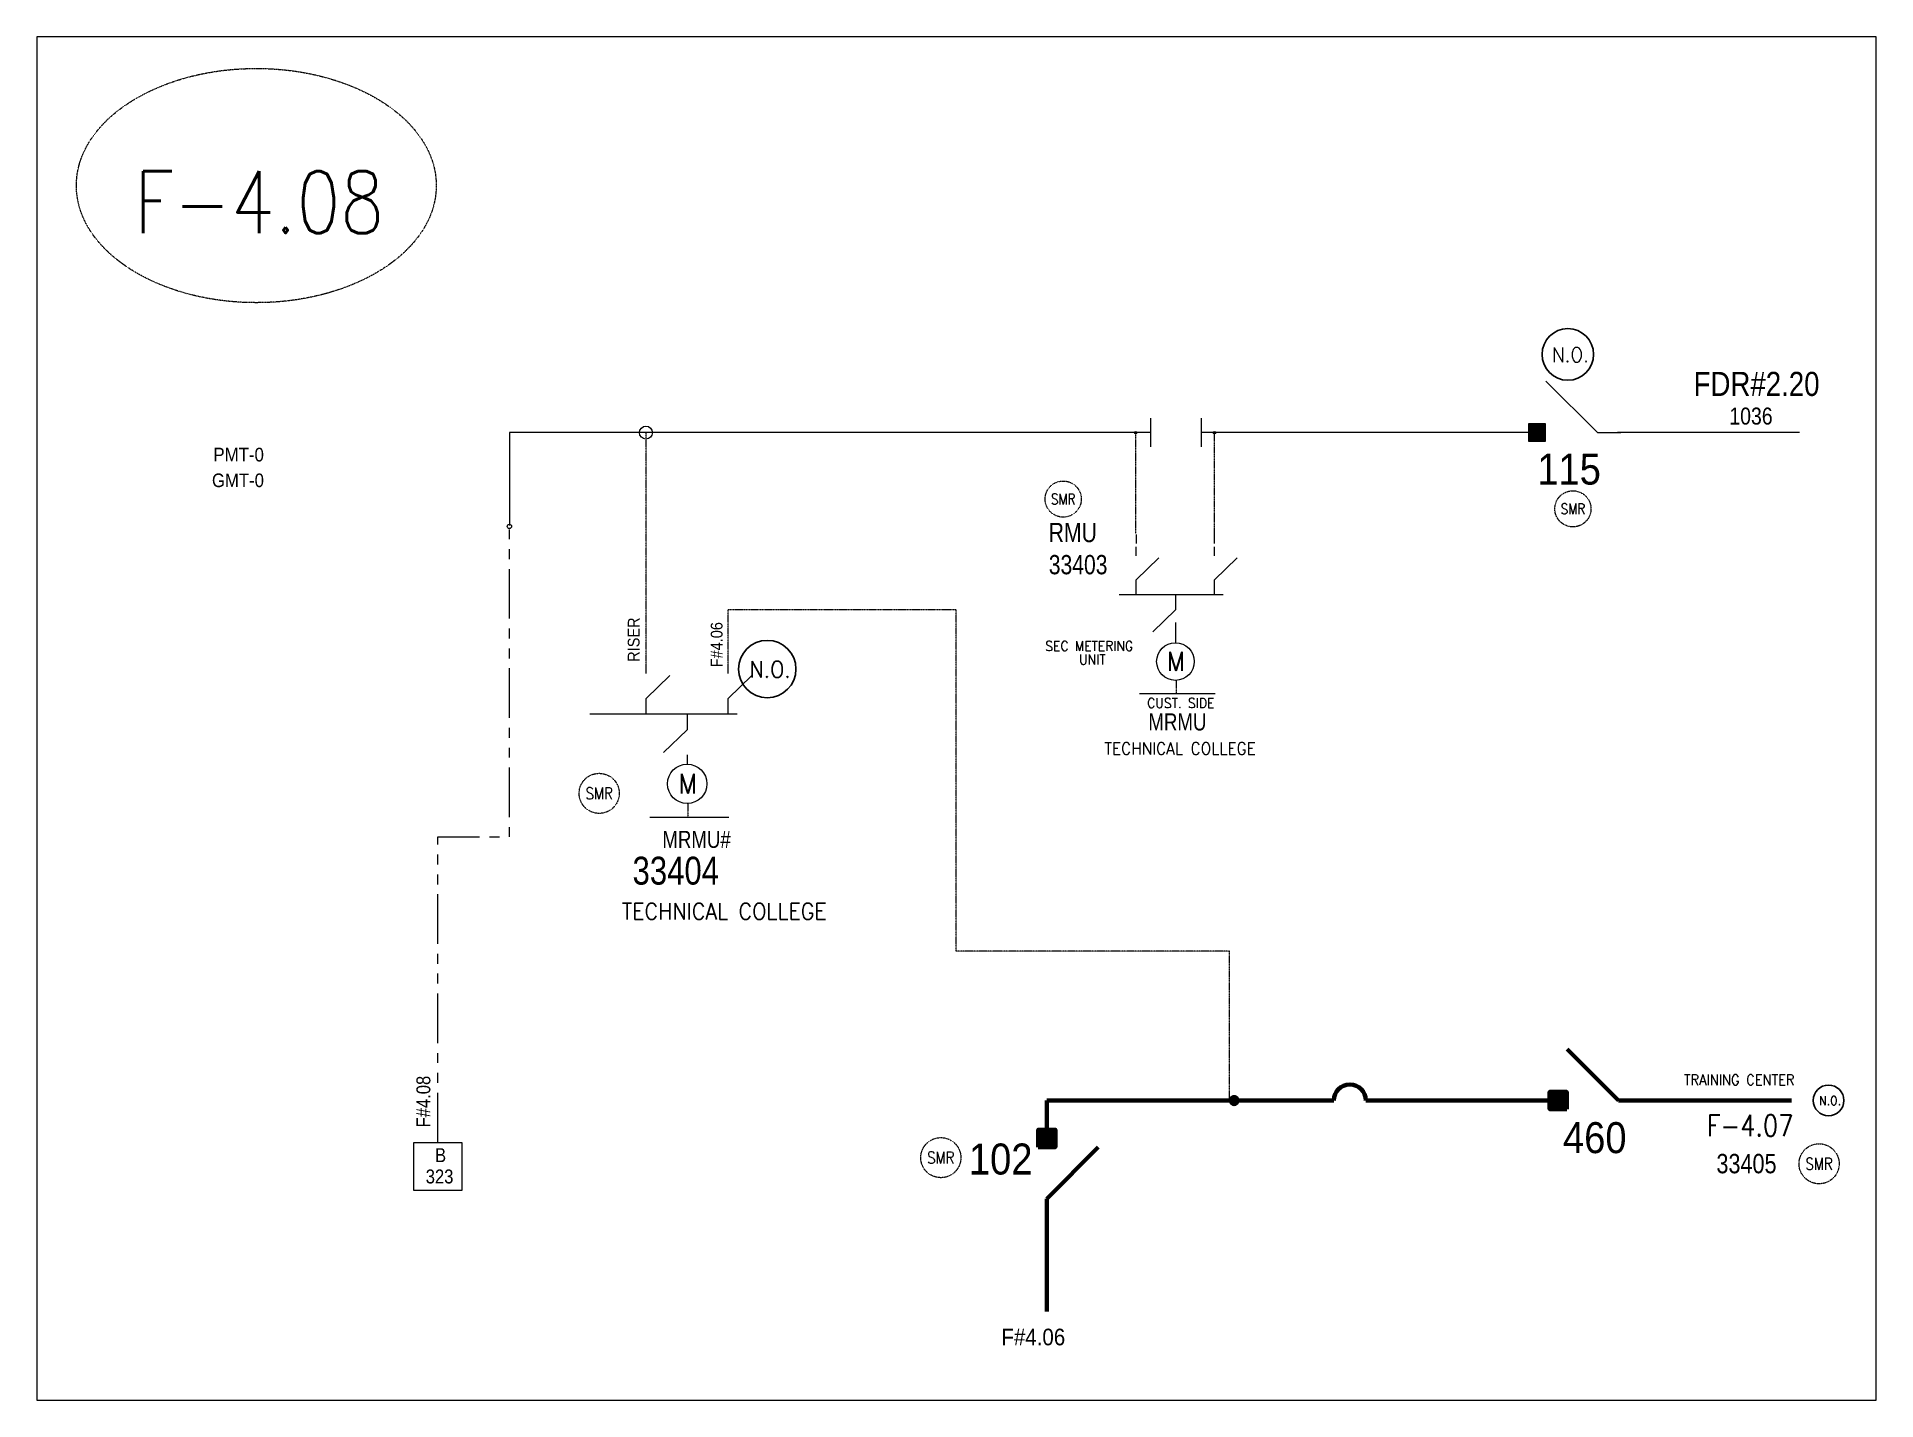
# Model space of a CAD drawing. Header units: metres. Extents: x 65984 to 144644, y -19036 to 23726.
# Drawn here: x 108281 to 110051, y 4636 to 5949 of the extents above; entities that cross this region are included whole.
import ezdxf
from ezdxf.enums import TextEntityAlignment as Align

# ---------------------------------------------------------------- set-up
doc = ezdxf.new("R2010")
doc.units = ezdxf.units.M
doc.header["$MEASUREMENT"] = 0
doc.linetypes.add('( Phantom )', pattern=[2.5, 1.25, -0.25, 0.25, -0.25, 0.25, -0.25])
doc.linetypes.add('DGN Style 3', pattern=[0.013877, 0, -0.013877])
doc.layers.get('0').update_dxf_attribs({"color": 95, "lineweight": 40})
for name, color, linetype, lineweight in [('ABS', 7, 'Continuous', 40), ('ABS NUMBER', 112, 'Continuous', 30), ('d_eos', 111, 'Continuous', 40), ('d_eos no', 121, 'Continuous', 40), ('d_switch', 95, 'Continuous', 40), ('d_tf no', 6, 'Continuous', 40), ('d_ug cable', 95, 'Continuous', 40), ('d_village name', 7, 'Continuous', 40), ('FDR  2  03', 240, 'Continuous', 40), ('FDR  4  02', 126, 'Continuous', 40), ('FDR  4  06', 36, 'Continuous', 40), ('fedr no', 95, 'Continuous', 40), ('GRID STATION  04', 7, 'Continuous', 40), ('O H MAIN FEEDER', 4, 'Continuous', 100), ('SW N O', 114, 'Continuous', 30)]:
    doc.layers.add(name, color=color, linetype=linetype, lineweight=lineweight)
doc.styles.add('NASKHF', font='naskhf.shx', dxfattribs={"height": 8})
doc.styles.add('Style-Arial', font='arial.ttf')
doc.styles.add('Style-ENGINEERING', font='ENGINEERING.shx')
doc.styles.add('Style-msdefault', font='msdefault.shx')
doc.styles.add('Style-STANDARD', font='STANDARD.shx')

msp = doc.modelspace()

# ---------------------------------------------------------------- texts
at = {"layer": 'ABS NUMBER', "color": 2, "lineweight": 13, "style": 'Style-Arial', "width": 0.88}
msp.add_text('115', height=29.86, dxfattribs=at).set_placement((109725.1, 5547.7), align=Align.TOP_LEFT)
at = {"layer": 'ABS NUMBER', "color": 7, "lineweight": 140, "style": 'Style-Arial', "width": 0.88}
msp.add_text('460', height=29.86, dxfattribs=at).set_placement((109749.8, 4903.9), align=Align.TOP_LEFT)
at = {"layer": 'ABS NUMBER', "color": 2, "lineweight": 140, "style": 'Style-Arial', "width": 0.88}
msp.add_text('102', height=29.86, dxfattribs=at).set_placement((109177.9, 4883.3), align=Align.TOP_LEFT)
at = {"layer": 'd_eos no', "color": 7, "linetype": 'Continuous', "lineweight": 13}
for s, height, style, width, p in [('PMT-0', 13.18, 'Style-Arial', 0.88, (108450.6, 5553.3)), ('MRMU', 16.42, 'Style-msdefault', 0.818182, (109350.7, 5297.5))]:
    msp.add_text(s, height=height, dxfattribs=dict(at, style=style, width=width)).set_placement(p, align=Align.TOP_LEFT)
at = {"layer": 'd_eos no', "color": 2, "linetype": 'Continuous', "lineweight": 13, "style": 'Style-msdefault'}
for s, height, width, p in [('MRMU#', 16.42, 0.818182, (108882.8, 5184.4)), ('33404', 26.87, 0.833333, (108854.1, 5159.5)), ('33405', 18.66, 0.833333, (109897.6, 4873.3))]:
    msp.add_text(s, height=height, dxfattribs=dict(at, width=width)).set_placement(p, align=Align.TOP_LEFT)
at = {"layer": 'd_eos no', "color": 7, "linetype": 'Continuous', "lineweight": 13, "insert": (108449.2, 5528.5), "char_height": 13.088, "attachment_point": 1, "style": 'NASKHF'}
msp.add_mtext('\\fArial|b0|i0|c178178|p39;\\H1x;\\W0.88;GMT-0\\P', dxfattribs=at)
at = {"layer": 'd_eos no', "color": 2, "linetype": 'Continuous', "lineweight": 13, "ltscale": 1.419225, "insert": (109254.8, 5431.2), "char_height": 18.577, "attachment_point": 7, "style": 'NASKHF'}
msp.add_mtext('\\Fmsdefault;\\H1x;\\W0.818182;RMU \\P33403', dxfattribs=at)
at = {"layer": 'd_switch', "color": 2, "linetype": 'Continuous', "lineweight": 30, "style": 'Style-msdefault', "width": 0.857143}
msp.add_text('FDR#2.20', height=23.21, dxfattribs=at).set_placement((109875.6, 5626.4), align=Align.TOP_LEFT)
at = {"layer": 'd_switch', "color": 7, "linetype": 'Continuous', "lineweight": 30, "style": 'Style-msdefault', "width": 0.857143}
msp.add_text('1036', height=16.34, dxfattribs=at).set_placement((109910, 5592), align=Align.TOP_LEFT)
at = {"layer": 'd_switch', "color": 251, "linetype": 'Continuous', "lineweight": 13, "style": 'Style-ENGINEERING', "width": 0.921053}
msp.add_text('RISER', height=11.35, rotation=90, dxfattribs=at).set_placement((108849.5, 5347.2), align=Align.TOP_LEFT)
at = {"layer": 'd_switch', "color": 154, "linetype": 'Continuous', "lineweight": 13, "style": 'Style-ENGINEERING', "width": 0.921053}
msp.add_text('F#4.06', height=11.35, rotation=90, dxfattribs=at).set_placement((108929.4, 5341.9), align=Align.TOP_LEFT)
at = {"layer": 'd_switch', "color": 2, "linetype": 'Continuous', "lineweight": 13, "ltscale": 1.655524, "style": 'Style-ENGINEERING', "width": 0.921053}
msp.add_text('F#4.06', height=16.02, dxfattribs=at).set_placement((109209.2, 4705), align=Align.TOP_LEFT)
at = {"layer": 'd_tf no', "color": 1, "linetype": 'Continuous', "lineweight": 40, "ltscale": 0.9, "char_height": 10.227, "attachment_point": 5, "line_spacing_factor": 1.2, "style": 'Style-STANDARD'}
for insert in [(109268.7, 5503.9), (109759.4, 5494.5)]:
    msp.add_mtext('\\H1x;\\W0.909091;SMR\\P', dxfattribs=dict(at, insert=insert))
at = {"layer": 'd_tf no', "color": 1, "linetype": 'Continuous', "lineweight": 40, "char_height": 11.363, "attachment_point": 5, "line_spacing_factor": 1.2, "style": 'Style-STANDARD'}
for insert in [(108822, 5220.5), (109150.9, 4869.7), (109996.4, 4863.8)]:
    msp.add_mtext('\\H1x;\\W0.909091;SMR\\P', dxfattribs=dict(at, insert=insert))
at = {"layer": 'd_village name', "color": 7, "linetype": 'Continuous', "lineweight": 13, "style": 'Style-STANDARD'}
for s, height, p in [('CUST. SIDE', 9.59, (109381.9, 5307.5)), ('TECHNICAL COLLEGE', 11.813, (109381.2, 5263.7)), ('TECHNICAL COLLEGE', 15.98, (108942.4, 5106.9))]:
    msp.add_text(s, height=height, dxfattribs=at).set_placement(p, align=Align.MIDDLE_CENTER)
at = {"layer": 'd_village name', "color": 7, "linetype": 'Continuous', "lineweight": 53, "style": 'Style-STANDARD'}
msp.add_text('TRAINING CENTER', height=10.095, dxfattribs=at).set_placement((109919.5, 4944.6), align=Align.MIDDLE_CENTER)
at = {"layer": 'd_village name', "color": 7, "linetype": 'Continuous', "lineweight": 13, "insert": (109293.7, 5355.9), "char_height": 9.588, "attachment_point": 5, "line_spacing_factor": 0.812622, "style": 'Style-STANDARD'}
msp.add_mtext('SEC METERING\\P UNIT', dxfattribs=at)
at = {"layer": 'fedr no', "color": 6, "linetype": 'Continuous', "lineweight": 13, "style": 'Style-STANDARD', "width": 0.909091}
msp.add_text('F-4.08', height=59.41, dxfattribs=at).set_placement((108494.8, 5789.8), align=Align.MIDDLE_CENTER)
at = {"layer": 'fedr no', "color": 55, "linetype": 'Continuous', "lineweight": 13, "style": 'Style-STANDARD', "width": 0.909091}
msp.add_text('F-4.07', height=20.59, dxfattribs=at).set_placement((109930, 4900.6), align=Align.MIDDLE_CENTER)
at = {"layer": 'GRID STATION  04', "color": 251, "linetype": 'Continuous', "lineweight": 13, "style": 'Style-msdefault', "width": 0.888889}
msp.add_text('F#4.08', height=13.44, rotation=90, dxfattribs=at).set_placement((108646, 4898.8), align=Align.TOP_LEFT)
for s, height, p in [('B', 13.4, (108664, 4878.8)), ('323', 13.44, (108655, 4858.3))]:
    msp.add_text(s, height=height, dxfattribs=at).set_placement(p, align=Align.TOP_LEFT)

# ---------------------------------------------------------------- blocks, each defined once
blk = doc.blocks.new('ABS2_1_1')
at = {"color": 0, "linetype": 'ByBlock', "lineweight": -2, "ltscale": 500}
for q in [(-29900, 43500), (0, 0)]:
    blk.add_line((0, 13600), q, dxfattribs=at)
at = {"color": 0, "linetype": 'ByBlock', "lineweight": -2, "ltscale": 500, "flags": 128}
for points in [[(5000, 43600), (-5000, 43600), (-5000, 53600), (5000, 53600)], [(3791, 49653), (3791, 49653), (3791, 49653)]]:
    blk.add_lwpolyline(points, close=True, dxfattribs=at)
at = {"color": 0, "linetype": 'ByBlock', "lineweight": -2, "ltscale": 500}
for points in [[(5000, 43600), (-5000, 43600), (5000, 53600), (-5000, 53600)], [(3791, 49653), (3791, 49653), (3791, 49653)]]:
    blk.add_solid(points, dxfattribs=at)
blk = doc.blocks.new('*U3505')
at = {"layer": 'd_eos', "color": 2, "linetype": 'Continuous', "lineweight": 13, "ltscale": 2.039321}
for p, q in [((-4.65, 11.34), (-11.44, 18.34)), ((-12.09, 11.34), (-14.91, 11.34)), ((0, 11.34), (-4.65, 11.34)), ((0, 14.01), (0, -29.75)), ((0, -0.8), (4.65, -0.8)), ((4.65, -0.8), (11.45, -7.81)), ((12.1, -0.8), (14.92, -0.8)), ((-4.65, -12.95), (-11.44, -5.95)), ((-12.09, -12.95), (-14.92, -12.95)), ((0, -12.95), (-4.65, -12.95))]:
    blk.add_line(p, q, dxfattribs=at)
blk = doc.blocks.new('*U3504')
at = {"layer": 'FDR  2  03', "color": 2, "linetype": 'DGN Style 3', "lineweight": 13}
blk.add_line((-0.85, -24.87), (-0.85, -30.44), dxfattribs=at)
at = {"layer": 'FDR  2  03', "color": 2, "linetype": 'Continuous', "lineweight": 13}
blk.add_line((15.32, -30.44), (-15.92, -30.44), dxfattribs=at)
blk.add_circle((-1.09, -17.09), 7.78, dxfattribs=at)
at = {"layer": 'd_eos', "color": 2, "linetype": 'Continuous', "lineweight": 13, "ltscale": 2.039321, "xscale": 1.333535249848706, "yscale": 1.333535249848706, "zscale": 1.333535249848706, "rotation": 270}
blk.add_blockref('*U3505', (-0.02, 10.54), dxfattribs=at)
at = {"layer": 'FDR  4  02', "color": 2, "linetype": 'Continuous', "lineweight": 13, "style": 'Style-STANDARD'}
blk.add_text('M', height=7.83, dxfattribs=at).set_placement((-0.9, -17.04), align=Align.MIDDLE_CENTER)
blk = doc.blocks.new('*U3507')
at = {"layer": 'd_eos', "color": 2, "linetype": 'Continuous', "lineweight": 13, "ltscale": 1.979645}
for p, q in [((-4.65, 11.34), (-11.44, 18.34)), ((0, 14.01), (0, -18.32)), ((-12.09, 11.34), (-14.91, 11.34)), ((0, 11.34), (-4.65, 11.34)), ((0, -0.8), (4.65, -0.8)), ((4.65, -0.8), (11.45, -7.81)), ((12.1, -0.8), (14.92, -0.8)), ((-4.65, -12.95), (-11.44, -5.95)), ((-12.09, -12.95), (-14.92, -12.95)), ((0, -12.95), (-4.65, -12.95))]:
    blk.add_line(p, q, dxfattribs=at)
blk = doc.blocks.new('*U3506')
at = {"layer": 'FDR  2  03', "color": 2, "linetype": 'Continuous', "lineweight": 13}
blk.add_line((15.32, -30.44), (-15.92, -30.44), dxfattribs=at)
at = {"layer": 'FDR  2  03', "color": 2, "linetype": 'DGN Style 3', "lineweight": 13}
blk.add_line((-0.85, -24.87), (-0.85, -30.44), dxfattribs=at)
at = {"layer": 'FDR  2  03', "color": 2, "linetype": 'Continuous', "lineweight": 13}
blk.add_circle((-1.09, -17.09), 7.78, dxfattribs=at)
at = {"layer": 'd_eos', "color": 2, "linetype": 'Continuous', "lineweight": 13, "ltscale": 1.979645, "xscale": 1.333535249848706, "yscale": 1.333535249848706, "zscale": 1.333535249848706, "rotation": 270}
blk.add_blockref('*U3507', (-0.02, 10.54), dxfattribs=at)
at = {"layer": 'FDR  4  02', "color": 2, "linetype": 'Continuous', "lineweight": 13, "style": 'Style-STANDARD'}
blk.add_text('M', height=7.83, dxfattribs=at).set_placement((-0.9, -17.04), align=Align.MIDDLE_CENTER)
blk = doc.blocks.new('*U892')
at = {"layer": 'SW N O', "color": 3}
blk.add_circle((0, 0), 16.8, dxfattribs=at)
at = {"layer": 'SW N O', "color": 3, "style": 'Style-STANDARD'}
blk.add_text('N.O.', height=9.6, dxfattribs=at).set_placement((1.7, -0.2), align=Align.MIDDLE_CENTER)

# ---------------------------------------------------------------- linework, layer by layer
at = {"layer": 'd_eos', "color": 7, "linetype": 'Continuous', "lineweight": 13, "ltscale": 1.970559}
for p, q in [((109339.3, 5461), (109339.3, 5469.7)), ((109414.3, 5461), (109414.3, 5469.7))]:
    msp.add_line(p, q, dxfattribs=at)
at = {"layer": 'd_eos', "color": 2, "linetype": 'Continuous', "lineweight": 13, "ltscale": 1.970559}
msp.add_line((109376.7, 5384.9), (109376.7, 5374.1), dxfattribs=at)
at = {"layer": 'd_ug cable', "color": 251, "linetype": 'DGN Style 3', "lineweight": 13}
for p, q in [((108867.3, 5341.8), (108867.3, 5567.9)), ((109338.5, 5470.8), (109338.5, 5567.9))]:
    msp.add_line(p, q, dxfattribs=at)
at = {"layer": 'd_ug cable', "color": 140, "linetype": 'DGN Style 3', "lineweight": 13}
msp.add_line((109414.3, 5469.7), (109414.4, 5566.7), dxfattribs=at)
at = {"layer": 'd_ug cable', "color": 36, "linetype": 'DGN Style 3', "lineweight": 13}
for p, q in [((108946.1, 5345.2), (108946.1, 5397.4)), ((108946.1, 5397.4), (109165.8, 5397.4))]:
    msp.add_line(p, q, dxfattribs=at)
at = {"layer": 'd_ug cable', "color": 251, "linetype": '( Phantom )', "lineweight": 13, "ltscale": 38.229159, "flags": 128}
msp.add_lwpolyline([(108666.7, 4884.4), (108666.7, 5178.7), (108735.8, 5178.7), (108735.8, 5478.6)], dxfattribs=at)
at = {"layer": 'd_ug cable', "color": 36, "linetype": 'DGN Style 3', "lineweight": 13, "flags": 128}
msp.add_lwpolyline([(109428.9, 4924.7), (109428.9, 5068.5), (109165.8, 5068.5), (109165.8, 5397.4)], dxfattribs=at)
at = {"layer": 'd_ug cable', "color": 2, "linetype": 'DGN Style 3', "lineweight": 13}
for centre, radius in [((109268.7, 5503.9), 17.4), ((109759.4, 5494.5), 17.4), ((108822, 5220.5), 19.3), ((109150.9, 4869.7), 19.3), ((109996.4, 4863.8), 19.3)]:
    msp.add_circle(centre, radius, dxfattribs=at)
at = {"layer": 'FDR  4  06', "color": 36, "linetype": 'Continuous'}
msp.add_line((109512.1, 4924.7), (109299.3, 4924.7), dxfattribs=at)
at = {"layer": 'fedr no', "color": 82, "linetype": 'DGN Style 3', "lineweight": 13, "true_color": 0x1dc70e}
msp.add_ellipse((108491.9, 5805.8), major_axis=(173.2, 0), ratio=0.651175, dxfattribs=at)
at = {"layer": 'GRID STATION  04', "color": 251, "linetype": 'Continuous', "lineweight": 13, "ltscale": 1.576523, "flags": 128}
msp.add_lwpolyline([(108643.6, 4838.2), (108643.6, 4884.4), (108689.9, 4884.4), (108689.9, 4838.2)], close=True, dxfattribs=at)
at = {"layer": 'O H MAIN FEEDER', "color": 251, "lineweight": 13, "ltscale": 1.274305}
msp.add_line((109353.2, 5554.2), (109353.2, 5581.7), dxfattribs=at)
at = {"layer": 'O H MAIN FEEDER', "color": 140, "lineweight": 13, "ltscale": 1.274305}
msp.add_line((109401.7, 5554.2), (109401.7, 5581.7), dxfattribs=at)
at = {"layer": 'O H MAIN FEEDER', "color": 251, "lineweight": 13, "ltscale": 1.48783}
for p, q in [((108735.8, 5567.9), (108735.8, 5478.6)), ((109353.2, 5567.9), (108735.8, 5567.9))]:
    msp.add_line(p, q, dxfattribs=at)
at = {"layer": 'O H MAIN FEEDER', "color": 140, "lineweight": 13, "ltscale": 1.48783}
for p, q in [((109723.5, 5567.9), (109401.7, 5567.9)), ((109977.6, 5567.9), (109802.3, 5567.9))]:
    msp.add_line(p, q, dxfattribs=at)
at = {"layer": 'O H MAIN FEEDER', "color": 36, "lineweight": 211, "ltscale": 1.48783}
for p, q in [((109529.2, 4924.7), (109252.9, 4924.7)), ((109252.9, 4924.7), (109252.9, 4896.5)), ((109748.8, 4924.7), (109560.1, 4924.7)), ((109825.9, 4924.7), (109969.7, 4924.7)), ((109252.9, 4807.6), (109252.9, 4721.4))]:
    msp.add_line(p, q, dxfattribs=at)
at = {"layer": 'O H MAIN FEEDER', "color": 140, "lineweight": 13, "ltscale": 0.861012, "flags": 128}
msp.add_lwpolyline([(110051.4, 5949.1), (108280.6, 5949.1), (108280.6, 4636.1), (110051.4, 4636.1)], close=True, dxfattribs=at)
at = {"layer": 'O H MAIN FEEDER', "color": 251, "lineweight": 13, "ltscale": 1.48783}
for centre, radius in [((108867, 5567.9), 6.21), ((109338.4, 5567.9), 1.2), ((108735.6, 5477.5), 2.04)]:
    msp.add_circle(centre, radius, dxfattribs=at)
at = {"layer": 'O H MAIN FEEDER', "color": 140, "lineweight": 13, "ltscale": 1.48783}
msp.add_circle((109414.4, 5567.9), 1.2, dxfattribs=at)
at = {"layer": 'O H MAIN FEEDER', "color": 36, "lineweight": 211, "ltscale": 1.48783}
msp.add_circle((109433.3, 4924.7), 3.35, dxfattribs=at)
msp.add_arc((109544.6, 4924.7), 15.4, 0, 180, dxfattribs=at)

# ---------------------------------------------------------------- block references
at = {"layer": 'ABS', "color": 2, "linetype": 'Continuous', "lineweight": 13, "ltscale": 2.476791, "xscale": 0.001659452222991476, "yscale": -0.001659452222991477, "zscale": 0.001098942225011945, "rotation": 270.0000000000002}
msp.add_blockref('ABS2_1_1', (109805.5, 5567.9), dxfattribs=at)
at = {"layer": 'ABS', "color": 7, "linetype": 'Continuous', "lineweight": 211, "ltscale": 2.476791, "xscale": 0.001659452222991476, "yscale": -0.001659452222991477, "zscale": 0.001098942225011945, "rotation": 270.0000000000002}
msp.add_blockref('ABS2_1_1', (109825.9, 4924.7), dxfattribs=at)
at = {"layer": 'ABS', "color": 2, "linetype": 'Continuous', "lineweight": 211, "ltscale": 2.476791, "xscale": 0.001659452222991476, "yscale": -0.001659452222991477, "zscale": 0.001098942225011945, "rotation": 180.0000000000002}
msp.add_blockref('ABS2_1_1', (109252.9, 4807.6), dxfattribs=at)
at = {"layer": 'd_eos', "color": 2, "linetype": 'Continuous', "lineweight": 13, "ltscale": 1.979645, "xscale": 2.326346930975733, "yscale": 2.326346930975733, "zscale": 2.326346930975733}
msp.add_blockref('*U3506', (109379.3, 5387.2), dxfattribs=at)
at = {"layer": 'd_eos', "color": 2, "linetype": 'Continuous', "lineweight": 13, "ltscale": 2.039321, "xscale": 2.432769203655206, "yscale": 2.432769203655206, "zscale": 2.432769203655206}
msp.add_blockref('*U3504', (108909.4, 5271.2), dxfattribs=at)
at = {"layer": 'SW N O', "color": 3}
for p, xscale, yscale, zscale in [((109754.5, 5643.2), 1.478558431980467, 1.478558431980467, 1.478558431980467), ((108983.8, 5340.2), 1.642842702200519, 1.642842702200519, 1.642842702200519), ((110005.5, 4924.8), 0.8810726970256351, 0.8810726970256351, 0.8810726970256351)]:
    msp.add_blockref('*U892', p, dxfattribs=dict(at, xscale=xscale, yscale=yscale, zscale=zscale))

msp.set_redraw_order([(e.dxf.handle, doc.entitydb.next_handle()) for e in msp.query("TEXT MTEXT ATTDEF DIMENSION ARC_DIMENSION")])  # texts and dimensions are drawn at this point

doc.saveas('drawing.dxf')
